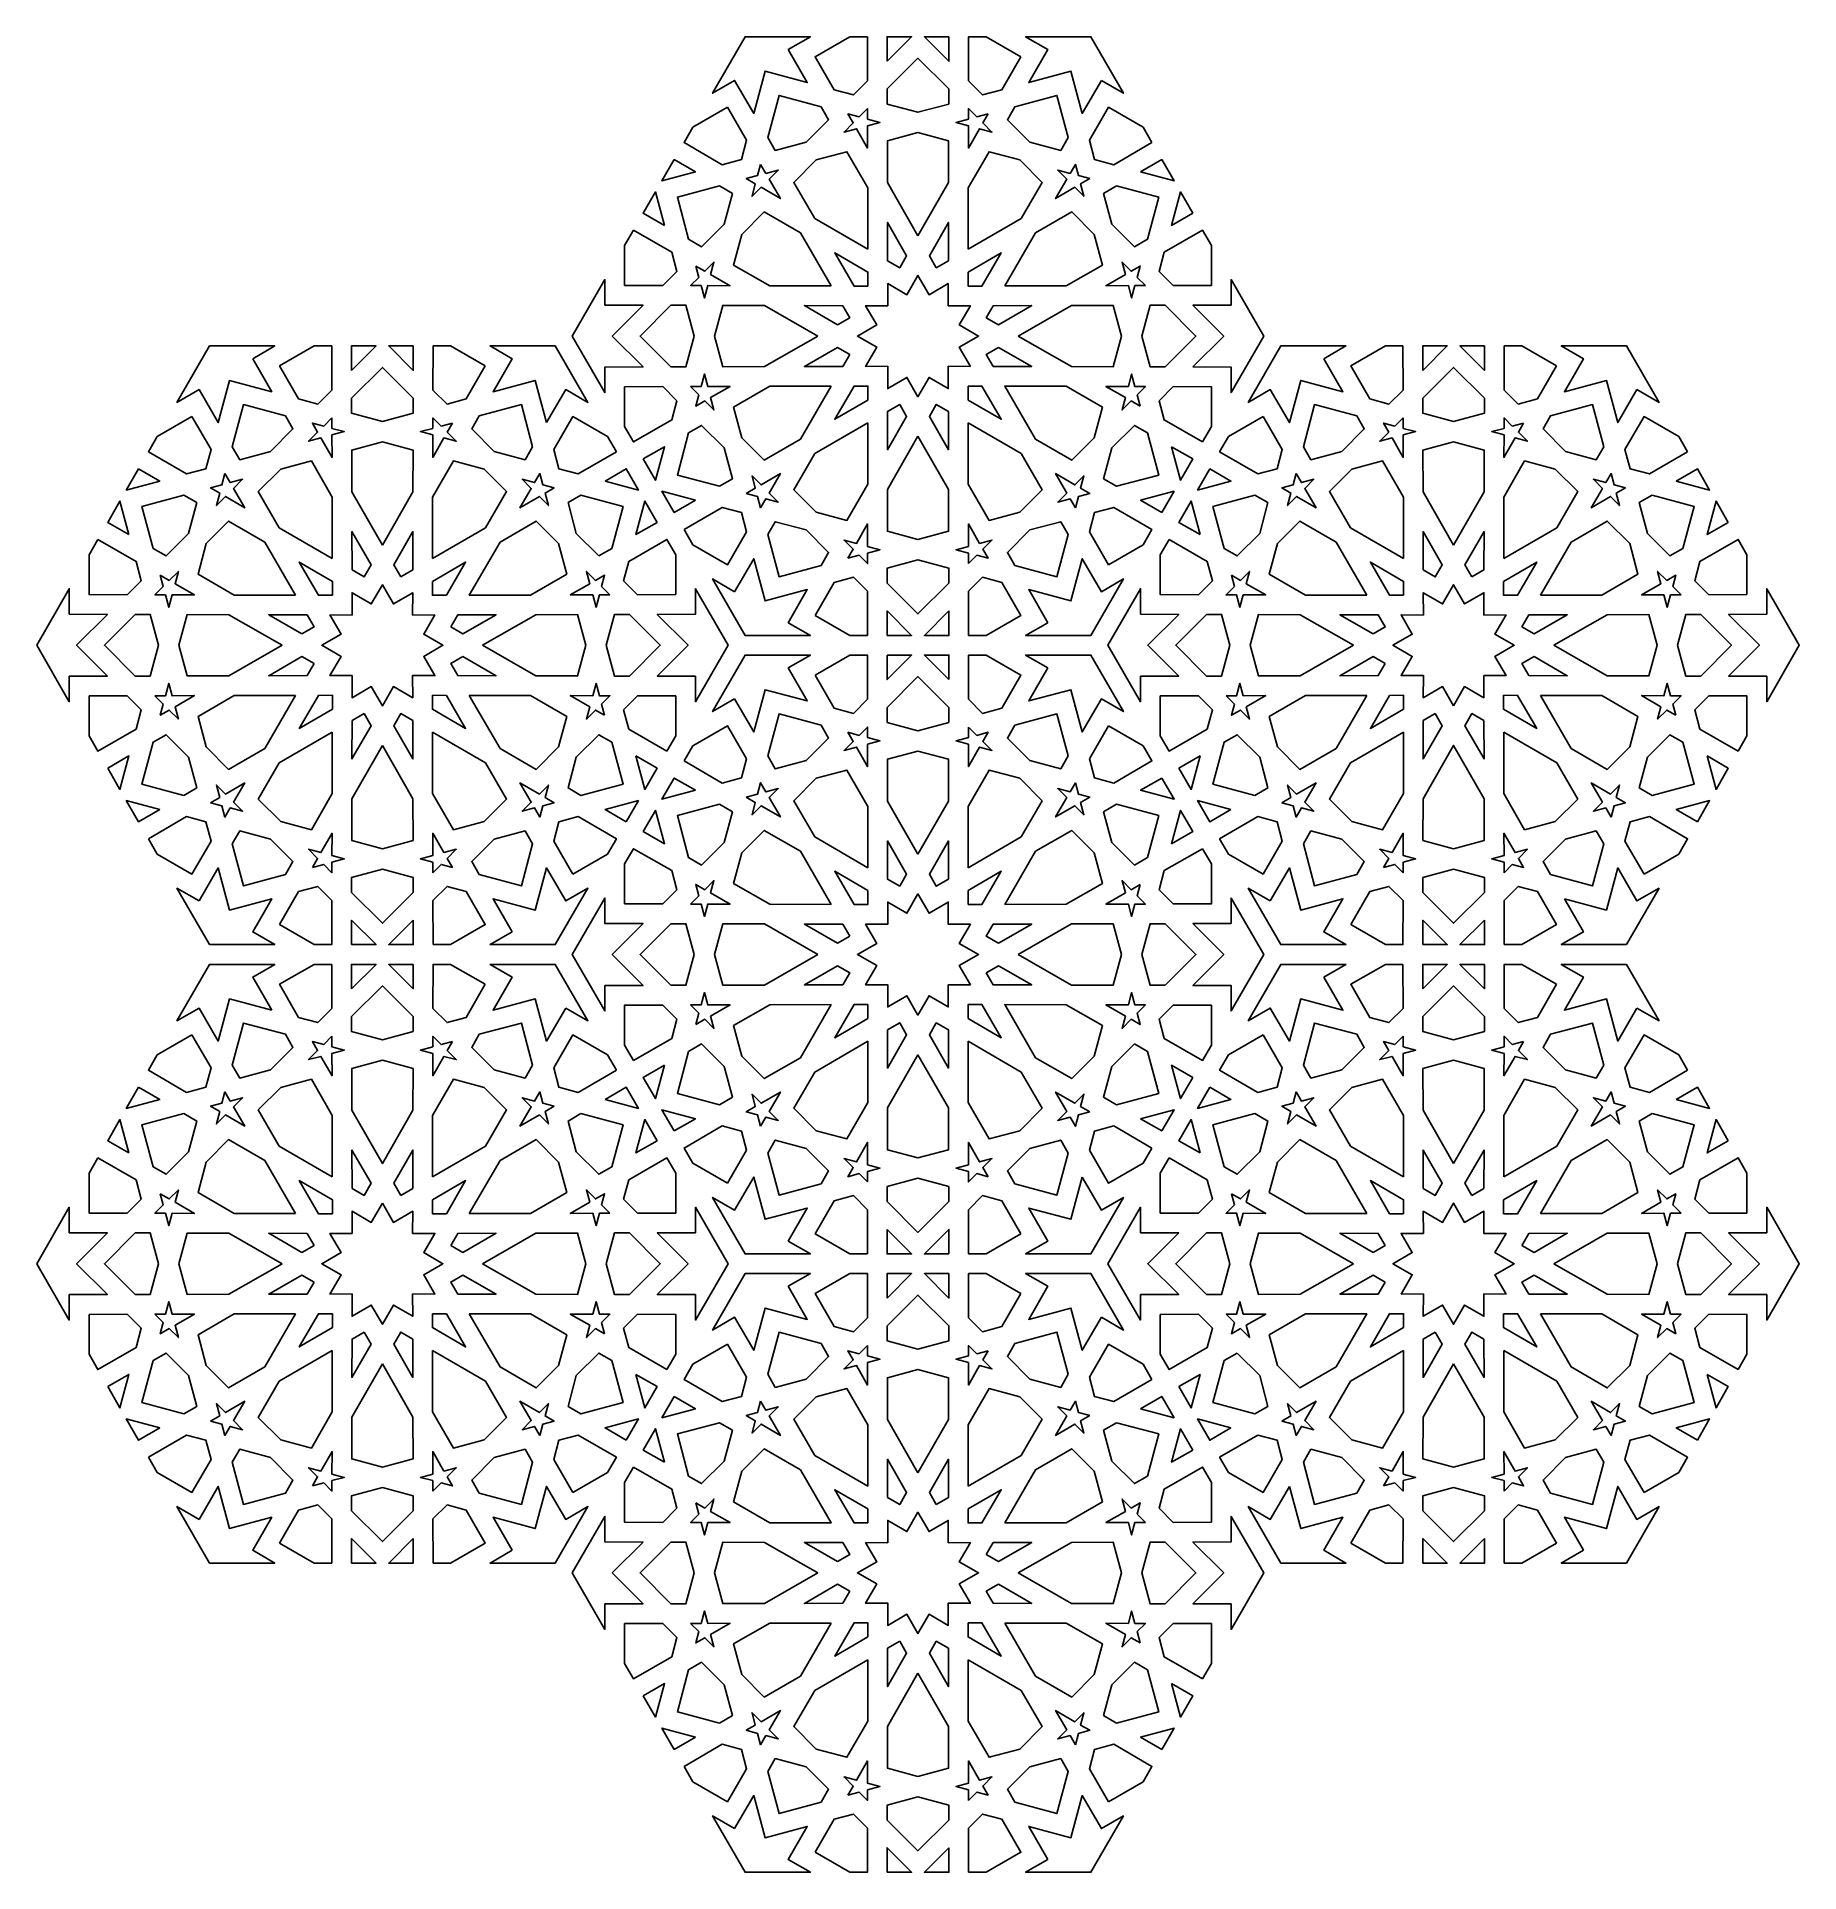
# Model space of a CAD drawing. Extents: x 0 to 809, y 62 to 905.
import ezdxf

# ---------------------------------------------------------------- set-up
doc = ezdxf.new("R2010")
doc.units = 0
doc.layers.add('LAYER_05', color=1, linetype='CONTINUOUS')

msp = doc.modelspace()

# ---------------------------------------------------------------- linework, layer by layer
at = {"layer": 'LAYER_05'}
for points in [[(344.66, 898.86), (353.38, 883.66), (334.03, 888.85), (328.85, 869.5), (320.05, 884.65), (309.92, 878.8), (324.87, 904.71), (354.79, 904.71)], [(380.96, 904.71), (372.88, 904.71), (356.99, 895.54), (365.7, 880.36), (374.54, 877.99), (381.01, 884.46)], [(390.03, 893.48), (390, 904.71), (401.26, 904.71)], [(418.38, 904.71), (418.36, 893.48), (407.13, 904.71)], [(451.39, 895.54), (435.51, 904.71), (427.43, 904.71), (427.38, 884.46), (433.85, 877.99), (442.68, 880.36)], [(488.34, 884.65), (479.54, 869.5), (474.35, 888.85), (455, 883.66), (463.73, 898.86), (453.6, 904.71), (483.51, 904.71), (498.47, 878.8)], [(390.06, 880.72), (390.08, 873.83), (404.19, 870.05), (418.31, 873.83), (418.32, 880.72), (404.19, 894.86)], [(359.73, 872.6), (340.43, 877.77), (335.25, 858.47), (338.72, 852.5), (352.83, 856.29), (363.16, 866.62)], [(473.13, 858.47), (467.96, 877.77), (448.65, 872.6), (445.22, 866.62), (455.55, 856.29), (469.67, 852.5)], [(316.76, 872.31), (300.87, 863.14), (296.83, 856.14), (314.34, 845.97), (323.18, 848.34), (325.55, 857.17)], [(381.04, 871.7), (377.24, 867.91), (372.06, 869.29), (374.45, 865.12), (370.3, 860.97), (375.97, 862.48), (381.08, 853.57), (381.06, 863.85), (386.72, 865.37), (381.05, 866.88)], [(436.33, 869.29), (431.14, 867.91), (427.35, 871.7), (427.33, 866.88), (421.67, 865.37), (427.33, 863.85), (427.3, 853.57), (432.42, 862.48), (438.08, 860.97), (433.93, 865.12)], [(511.55, 856.14), (507.51, 863.14), (491.63, 872.31), (482.84, 857.17), (485.21, 848.34), (494.04, 845.97)], [(404.19, 813.31), (390.17, 837.74), (390.12, 856.91), (404.19, 860.68), (418.26, 856.91), (418.22, 837.74)], [(381.2, 807.15), (356.84, 821.29), (347.21, 837.88), (357.51, 848.18), (371.58, 851.95), (381.13, 835.32)], [(427.18, 807.15), (427.25, 835.32), (436.8, 851.95), (450.87, 848.18), (461.17, 837.88), (451.54, 821.29)], [(292.31, 848.31), (302.02, 842.67), (286.68, 838.56)], [(331.95, 846.14), (330.56, 840.96), (325.38, 839.57), (329.54, 837.15), (328.02, 831.48), (332.17, 835.62), (341.06, 830.46), (335.9, 839.35), (340.04, 843.49), (334.37, 841.98)], [(483.01, 839.57), (477.82, 840.96), (476.43, 846.14), (474.01, 841.98), (468.34, 843.49), (472.49, 839.35), (467.32, 830.46), (476.22, 835.62), (480.36, 831.48), (478.84, 837.15)], [(506.37, 842.67), (516.07, 848.31), (521.7, 838.56)], [(298.92, 811.79), (304.9, 808.35), (315.23, 818.69), (319.01, 832.8), (313.05, 836.26), (293.75, 831.09)], [(495.33, 836.26), (489.37, 832.8), (493.15, 818.69), (503.48, 808.35), (509.46, 811.79), (514.64, 831.09)], [(287.86, 818.14), (278.12, 823.73), (283.75, 833.48)], [(530.27, 823.73), (520.53, 818.14), (524.64, 833.48)], [(364.37, 790.32), (336.2, 790.39), (319.57, 799.93), (323.34, 814.01), (333.64, 824.31), (350.22, 814.68)], [(390.26, 801.89), (390.22, 819.49), (398.98, 804.22), (395.79, 798.67)], [(412.59, 798.67), (418.12, 801.89), (418.17, 819.49), (409.41, 804.22)], [(444.01, 790.32), (458.16, 814.68), (474.74, 824.31), (485.04, 814.01), (488.81, 799.93), (472.18, 790.39)], [(273.59, 815.89), (269.56, 808.9), (269.56, 790.56), (287.06, 790.51), (293.52, 796.98), (291.16, 805.81)], [(538.83, 790.56), (538.83, 808.9), (534.79, 815.89), (517.23, 805.81), (514.86, 796.98), (521.33, 790.51)], [(302.22, 799.46), (303.61, 794.28), (299.82, 790.48), (304.63, 790.47), (306.15, 784.8), (307.67, 790.46), (317.95, 790.43), (309.03, 795.55), (310.55, 801.21), (306.4, 797.06)], [(381.24, 790.27), (381.23, 796.67), (366.01, 805.51), (374.85, 790.29)], [(427.16, 796.67), (442.38, 805.51), (433.54, 790.29), (427.14, 790.27)], [(508.57, 790.48), (504.77, 794.28), (506.16, 799.46), (501.98, 797.06), (497.83, 801.21), (499.35, 795.55), (490.43, 790.43), (500.72, 790.46), (502.23, 784.8), (503.75, 790.47)], [(260.51, 781.53), (278.04, 781.49), (263.87, 767.33), (278.04, 753.16), (260.51, 753.12), (260.51, 741.42), (245.55, 767.33), (260.51, 793.23)], [(428.28, 753.42), (418.07, 753.45), (418.1, 743.24), (409.27, 748.37), (404.19, 739.51), (399.11, 748.37), (390.29, 743.24), (390.31, 753.45), (380.11, 753.42), (385.23, 762.25), (376.38, 767.33), (385.23, 772.41), (380.11, 781.23), (390.31, 781.21), (390.29, 791.41), (399.11, 786.29), (404.19, 795.14), (409.27, 786.29), (418.1, 791.41), (418.07, 781.21), (428.28, 781.23), (423.15, 772.41), (432, 767.33), (423.15, 762.25)], [(530.35, 753.16), (547.87, 753.12), (547.87, 741.42), (562.83, 767.33), (547.87, 793.23), (547.87, 781.53), (530.35, 781.49), (544.51, 767.33)], [(290.79, 781.46), (276.66, 767.33), (290.79, 753.19), (297.69, 753.21), (301.47, 767.33), (297.69, 781.44)], [(358.21, 767.33), (333.78, 753.3), (314.6, 753.25), (310.83, 767.33), (314.6, 781.4), (333.78, 781.35)], [(367.3, 772.54), (352.03, 781.3), (369.63, 781.26), (372.84, 775.73)], [(435.54, 775.73), (441.09, 772.54), (456.36, 781.3), (438.75, 781.26)], [(450.17, 767.33), (474.61, 781.35), (493.78, 781.4), (497.55, 767.33), (493.78, 753.25), (474.61, 753.3)], [(517.59, 753.19), (531.72, 767.33), (517.59, 781.46), (510.7, 781.44), (506.91, 767.33), (510.7, 753.21)], [(98.87, 756.95), (107.59, 741.76), (88.24, 746.94), (83.06, 727.59), (74.26, 742.75), (64.13, 736.9), (79.08, 762.8), (109, 762.8)], [(135.16, 762.8), (127.09, 762.8), (111.2, 753.63), (119.91, 738.45), (128.75, 736.09), (135.22, 742.55)], [(144.24, 751.58), (144.21, 762.8), (155.47, 762.8)], [(172.59, 762.8), (172.57, 751.58), (161.34, 762.8)], [(205.6, 753.63), (189.72, 762.8), (181.64, 762.8), (181.59, 742.55), (188.06, 736.09), (196.89, 738.45)], [(233.75, 727.59), (242.55, 742.75), (252.68, 736.9), (237.72, 762.8), (207.81, 762.8), (217.94, 756.95), (209.21, 741.76), (228.56, 746.94)], [(372.84, 758.93), (367.3, 762.11), (352.03, 753.35), (369.63, 753.39)], [(441.09, 762.11), (456.36, 753.35), (438.75, 753.39), (435.54, 758.93)], [(590.45, 756.95), (599.17, 741.76), (579.82, 746.94), (574.64, 727.59), (565.84, 742.75), (555.71, 736.9), (570.66, 762.8), (600.58, 762.8)], [(626.75, 762.8), (618.67, 762.8), (602.78, 753.63), (611.5, 738.45), (620.33, 736.09), (626.8, 742.55)], [(635.82, 751.58), (635.79, 762.8), (647.05, 762.8)], [(664.18, 762.8), (664.15, 751.58), (652.92, 762.8)], [(697.18, 753.63), (681.3, 762.8), (673.22, 762.8), (673.17, 742.55), (679.64, 736.09), (688.47, 738.45)], [(734.13, 742.75), (725.33, 727.59), (720.14, 746.94), (700.8, 741.76), (709.52, 756.95), (699.39, 762.8), (729.3, 762.8), (744.26, 736.9)], [(144.27, 738.82), (144.29, 731.92), (158.4, 728.14), (172.52, 731.92), (172.53, 738.82), (158.4, 752.95)], [(299.82, 744.17), (303.61, 740.38), (302.22, 735.19), (306.4, 737.59), (310.55, 733.44), (309.03, 739.1), (317.95, 744.22), (307.67, 744.19), (306.15, 749.85), (304.63, 744.18)], [(506.16, 735.19), (504.77, 740.38), (508.57, 744.17), (503.75, 744.18), (502.23, 749.85), (500.72, 744.19), (490.43, 744.22), (499.35, 739.1), (497.83, 733.44), (501.98, 737.59)], [(635.85, 738.82), (635.87, 731.92), (649.98, 728.14), (664.1, 731.92), (664.11, 738.82), (649.98, 752.95)], [(269.56, 744.1), (269.56, 725.75), (273.59, 718.76), (291.16, 728.84), (293.52, 737.67), (287.06, 744.14)], [(364.37, 744.34), (350.22, 719.98), (333.64, 710.35), (323.34, 720.65), (319.57, 734.72), (336.2, 744.26)], [(381.23, 737.98), (366.01, 729.14), (374.85, 744.36), (381.24, 744.38)], [(427.14, 744.38), (427.16, 737.98), (442.38, 729.14), (433.54, 744.36)], [(485.04, 720.65), (474.74, 710.35), (458.16, 719.98), (444.01, 744.34), (472.18, 744.26), (488.81, 734.72)], [(534.79, 718.76), (538.83, 725.75), (538.83, 744.1), (521.33, 744.14), (514.86, 737.67), (517.23, 728.84)], [(113.94, 730.69), (94.64, 735.86), (89.46, 716.56), (92.93, 710.6), (107.04, 714.38), (117.37, 724.71)], [(227.34, 716.56), (222.17, 735.86), (202.86, 730.69), (199.43, 724.71), (209.76, 714.38), (223.88, 710.6)], [(395.79, 735.98), (390.26, 732.77), (390.22, 715.16), (398.98, 730.43)], [(418.12, 732.77), (418.17, 715.16), (409.41, 730.43), (412.59, 735.98)], [(605.52, 730.69), (586.22, 735.86), (581.05, 716.56), (584.51, 710.6), (598.62, 714.38), (608.95, 724.71)], [(718.92, 716.56), (713.75, 735.86), (694.44, 730.69), (691.01, 724.71), (701.34, 714.38), (715.46, 710.6)], [(70.97, 730.4), (55.08, 721.23), (51.04, 714.24), (68.55, 704.07), (77.39, 706.43), (79.75, 715.27)], [(135.25, 729.79), (131.45, 726), (126.27, 727.39), (128.66, 723.21), (124.51, 719.06), (130.17, 720.58), (135.29, 711.66), (135.27, 721.94), (140.93, 723.46), (135.26, 724.98)], [(190.54, 727.39), (185.35, 726), (181.56, 729.79), (181.54, 724.98), (175.88, 723.46), (181.54, 721.94), (181.51, 711.66), (186.63, 720.58), (192.29, 719.06), (188.14, 723.21)], [(265.76, 714.24), (261.72, 721.23), (245.84, 730.4), (237.05, 715.27), (239.42, 706.43), (248.25, 704.07)], [(313.05, 698.39), (319.01, 701.85), (315.23, 715.96), (304.9, 726.3), (298.92, 722.87), (293.75, 703.56)], [(381.2, 727.5), (381.13, 699.34), (371.58, 682.7), (357.51, 686.48), (347.21, 696.78), (356.84, 713.36)], [(427.18, 727.5), (451.54, 713.36), (461.17, 696.78), (450.87, 686.48), (436.8, 682.7), (427.25, 699.34)], [(489.37, 701.85), (495.33, 698.39), (514.64, 703.56), (509.46, 722.87), (503.48, 726.3), (493.15, 715.96)], [(562.55, 730.4), (546.66, 721.23), (542.62, 714.24), (560.13, 704.07), (568.97, 706.43), (571.34, 715.27)], [(626.83, 729.79), (623.03, 726), (617.85, 727.39), (620.24, 723.21), (616.1, 719.06), (621.76, 720.58), (626.87, 711.66), (626.85, 721.94), (632.51, 723.46), (626.84, 724.98)], [(682.12, 727.39), (676.93, 726), (673.14, 729.79), (673.12, 724.98), (667.46, 723.46), (673.12, 721.94), (673.09, 711.66), (678.21, 720.58), (683.87, 719.06), (679.72, 723.21)], [(757.34, 714.24), (753.3, 721.23), (737.42, 730.4), (728.63, 715.27), (731, 706.43), (739.83, 704.07)], [(158.4, 671.4), (144.38, 695.83), (144.33, 715.01), (158.4, 718.78), (172.47, 715.01), (172.42, 695.83)], [(278.12, 710.92), (287.86, 716.51), (283.75, 701.18)], [(404.19, 721.34), (418.22, 696.91), (418.26, 677.74), (404.19, 673.97), (390.12, 677.74), (390.17, 696.91)], [(520.53, 716.51), (530.27, 710.92), (524.64, 701.18)], [(649.98, 671.4), (635.96, 695.83), (635.91, 715.01), (649.98, 718.78), (664.05, 715.01), (664.01, 695.83)], [(135.41, 665.24), (111.05, 679.39), (101.42, 695.97), (111.72, 706.27), (125.79, 710.04), (135.34, 693.41)], [(181.39, 665.24), (181.46, 693.41), (191.01, 710.04), (205.08, 706.27), (215.38, 695.97), (205.75, 679.39)], [(626.99, 665.24), (602.63, 679.39), (593, 695.97), (603.3, 706.27), (617.38, 710.04), (626.92, 693.41)], [(672.97, 665.24), (673.04, 693.41), (682.59, 710.04), (696.66, 706.27), (706.96, 695.97), (697.33, 679.39)], [(46.52, 706.4), (56.23, 700.76), (40.89, 696.65)], [(86.16, 704.23), (84.77, 699.05), (79.59, 697.66), (83.75, 695.24), (82.23, 689.57), (86.38, 693.72), (95.27, 688.55), (90.11, 697.44), (94.25, 701.59), (88.58, 700.07)], [(237.22, 697.66), (232.03, 699.05), (230.64, 704.23), (228.22, 700.07), (222.55, 701.59), (226.7, 697.44), (221.53, 688.55), (230.43, 693.72), (234.57, 689.57), (233.05, 695.24)], [(260.58, 700.76), (270.28, 706.4), (275.91, 696.65)], [(325.38, 695.09), (330.56, 693.7), (331.95, 688.51), (334.37, 692.68), (340.04, 691.16), (335.9, 695.3), (341.06, 704.19), (332.17, 699.03), (328.02, 703.17), (329.54, 697.51)], [(476.43, 688.51), (477.82, 693.7), (483.01, 695.09), (478.84, 697.51), (480.36, 703.17), (476.22, 699.03), (467.32, 704.19), (472.49, 695.3), (468.34, 691.16), (474.01, 692.68)], [(538.1, 706.4), (547.81, 700.76), (532.47, 696.65)], [(577.74, 704.23), (576.35, 699.05), (571.17, 697.66), (575.33, 695.24), (573.81, 689.57), (577.96, 693.72), (586.85, 688.55), (581.69, 697.44), (585.83, 701.59), (580.16, 700.07)], [(728.8, 697.66), (723.61, 699.05), (722.22, 704.23), (719.8, 700.07), (714.14, 701.59), (718.28, 697.44), (713.12, 688.55), (722.01, 693.72), (726.15, 689.57), (724.63, 695.24)], [(752.16, 700.76), (761.87, 706.4), (767.49, 696.65)], [(42.06, 676.23), (32.33, 681.82), (37.95, 691.57)], [(53.13, 669.88), (59.11, 666.45), (69.44, 676.78), (73.22, 690.89), (67.26, 694.36), (47.96, 689.18)], [(257.69, 666.45), (263.67, 669.88), (268.85, 689.18), (249.54, 694.36), (243.58, 690.89), (247.36, 676.78)], [(284.48, 681.82), (274.74, 676.23), (278.85, 691.57)], [(302.02, 691.98), (292.31, 686.34), (286.68, 696.09)], [(516.07, 686.34), (506.37, 691.98), (521.7, 696.09)], [(533.65, 676.23), (523.91, 681.82), (529.54, 691.57)], [(544.71, 669.88), (550.69, 666.45), (561.02, 676.78), (564.8, 690.89), (558.84, 694.36), (539.54, 689.18)], [(741.12, 694.36), (735.16, 690.89), (738.94, 676.78), (749.28, 666.45), (755.25, 669.88), (760.43, 689.18)], [(776.06, 681.82), (766.32, 676.23), (770.43, 691.57)], [(118.58, 648.41), (90.41, 648.48), (73.78, 658.03), (77.55, 672.1), (87.85, 682.4), (104.43, 672.77)], [(239.25, 672.1), (243.02, 658.03), (226.39, 648.48), (198.22, 648.41), (212.37, 672.77), (228.95, 682.4)], [(296.83, 678.51), (300.87, 671.51), (316.76, 662.34), (325.55, 677.48), (323.18, 686.31), (314.34, 688.68)], [(491.63, 662.34), (507.51, 671.51), (511.55, 678.51), (494.04, 688.68), (485.21, 686.31), (482.84, 677.48)], [(610.16, 648.41), (581.99, 648.48), (565.36, 658.03), (569.13, 672.1), (579.43, 682.4), (596.02, 672.77)], [(689.8, 648.41), (703.95, 672.77), (720.53, 682.4), (730.83, 672.1), (734.6, 658.03), (717.97, 648.48)], [(27.8, 673.99), (23.77, 666.99), (23.77, 648.65), (41.27, 648.6), (47.73, 655.07), (45.37, 663.91)], [(144.47, 659.98), (144.42, 677.58), (153.19, 662.32), (150, 656.77)], [(166.8, 656.77), (172.33, 659.98), (172.38, 677.58), (163.62, 662.32)], [(293.04, 648.65), (293.04, 666.99), (289, 673.99), (271.44, 663.91), (269.07, 655.07), (275.54, 648.6)], [(335.25, 676.19), (340.43, 656.88), (359.73, 662.05), (363.16, 668.03), (352.83, 678.37), (338.72, 682.15)], [(372.06, 665.36), (377.24, 666.75), (381.04, 662.95), (381.05, 667.77), (386.72, 669.29), (381.06, 670.8), (381.08, 681.09), (375.97, 672.17), (370.3, 673.68), (374.45, 669.53)], [(427.35, 662.95), (431.14, 666.75), (436.33, 665.36), (433.93, 669.53), (438.08, 673.68), (432.42, 672.17), (427.3, 681.09), (427.33, 670.8), (421.67, 669.29), (427.33, 667.77)], [(448.65, 662.05), (467.96, 656.88), (473.13, 676.19), (469.67, 682.15), (455.55, 678.37), (445.22, 668.03)], [(519.39, 673.99), (515.35, 666.99), (515.35, 648.65), (532.85, 648.6), (539.32, 655.07), (536.95, 663.91)], [(636.05, 659.98), (636.01, 677.58), (644.77, 662.32), (641.58, 656.77)], [(658.38, 656.77), (663.92, 659.98), (663.96, 677.58), (655.2, 662.32)], [(784.62, 648.65), (784.62, 666.99), (780.58, 673.99), (763.02, 663.91), (760.65, 655.07), (767.12, 648.6)], [(56.43, 657.55), (57.82, 652.37), (54.03, 648.57), (58.84, 648.56), (60.36, 642.89), (61.88, 648.55), (72.16, 648.53), (63.24, 653.65), (64.76, 659.31), (60.61, 655.16)], [(135.45, 648.37), (135.44, 654.76), (120.22, 663.6), (129.06, 648.38)], [(181.37, 654.76), (196.59, 663.6), (187.75, 648.38), (181.35, 648.37)], [(262.78, 648.57), (258.98, 652.37), (260.37, 657.55), (256.19, 655.16), (252.04, 659.31), (253.56, 653.65), (244.64, 648.53), (254.93, 648.55), (256.44, 642.89), (257.96, 648.56)], [(320.05, 650), (328.85, 665.15), (334.03, 645.8), (353.38, 650.99), (344.66, 635.79), (354.79, 629.94), (324.87, 629.94), (309.92, 655.85)], [(418.32, 653.93), (418.31, 660.82), (404.19, 664.6), (390.08, 660.82), (390.06, 653.93), (404.19, 639.8)], [(463.73, 635.79), (455, 650.99), (474.35, 645.8), (479.54, 665.15), (488.34, 650), (498.47, 655.85), (483.51, 629.94), (453.6, 629.94)], [(548.01, 657.55), (549.4, 652.37), (545.61, 648.57), (550.42, 648.56), (551.94, 642.89), (553.46, 648.55), (563.74, 648.53), (554.82, 653.65), (556.34, 659.31), (552.19, 655.16)], [(627.03, 648.37), (627.02, 654.76), (611.8, 663.6), (620.64, 648.38)], [(672.95, 654.76), (688.17, 663.6), (679.33, 648.38), (672.93, 648.37)], [(754.36, 648.57), (750.56, 652.37), (751.95, 657.55), (747.77, 655.16), (743.63, 659.31), (745.14, 653.65), (736.22, 648.53), (746.51, 648.55), (748.02, 642.89), (749.54, 648.56)], [(14.72, 639.63), (32.24, 639.58), (18.08, 625.42), (32.24, 611.25), (14.72, 611.21), (14.72, 599.51), (-0.24, 625.42), (14.72, 651.33)], [(182.49, 639.32), (177.36, 630.5), (186.21, 625.42), (177.36, 620.34), (182.49, 611.51), (172.28, 611.54), (172.31, 601.33), (163.48, 606.46), (158.4, 597.61), (153.32, 606.46), (144.5, 601.33), (144.52, 611.54), (134.32, 611.51), (139.44, 620.34), (130.59, 625.42), (139.44, 630.5), (134.32, 639.32), (144.52, 639.3), (144.5, 649.5), (153.32, 644.38), (158.4, 653.23), (163.48, 644.38), (172.31, 649.5), (172.28, 639.3)], [(302.08, 611.21), (284.56, 611.25), (298.72, 625.42), (284.56, 639.58), (302.08, 639.63), (302.08, 651.33), (317.04, 625.42), (302.08, 599.51)], [(356.99, 639.11), (372.88, 629.94), (380.96, 629.94), (381.01, 650.19), (374.54, 656.66), (365.7, 654.29)], [(427.43, 629.94), (435.51, 629.94), (451.39, 639.11), (442.68, 654.29), (433.85, 656.66), (427.38, 650.19)], [(506.3, 639.63), (523.83, 639.58), (509.66, 625.42), (523.83, 611.25), (506.3, 611.21), (506.3, 599.51), (491.34, 625.42), (506.3, 651.33)], [(649.98, 597.61), (644.9, 606.46), (636.08, 601.33), (636.1, 611.54), (625.9, 611.51), (631.02, 620.34), (622.17, 625.42), (631.02, 630.5), (625.9, 639.32), (636.1, 639.3), (636.08, 649.5), (644.9, 644.38), (649.98, 653.23), (655.06, 644.38), (663.89, 649.5), (663.86, 639.3), (674.07, 639.32), (668.94, 630.5), (677.8, 625.42), (668.94, 620.34), (674.07, 611.51), (663.86, 611.54), (663.89, 601.33), (655.06, 606.46)], [(793.66, 611.21), (776.14, 611.25), (790.3, 625.42), (776.14, 639.58), (793.66, 639.63), (793.66, 651.33), (808.62, 625.42), (793.66, 599.51)], [(390, 629.94), (390.03, 641.17), (401.26, 629.94)], [(418.36, 641.17), (418.38, 629.94), (407.13, 629.94)], [(45, 639.55), (30.87, 625.42), (45, 611.29), (51.9, 611.3), (55.68, 625.42), (51.9, 639.53)], [(112.42, 625.42), (87.99, 611.4), (68.81, 611.35), (65.04, 625.42), (68.81, 639.49), (87.99, 639.44)], [(121.5, 630.63), (106.24, 639.4), (123.84, 639.35), (127.05, 633.82)], [(189.75, 633.82), (195.3, 630.63), (210.56, 639.4), (192.96, 639.35)], [(204.38, 625.42), (228.81, 639.44), (247.99, 639.49), (251.76, 625.42), (247.99, 611.35), (228.81, 611.4)], [(271.8, 611.29), (285.93, 625.42), (271.8, 639.55), (264.91, 639.53), (261.12, 625.42), (264.91, 611.3)], [(536.59, 639.55), (522.45, 625.42), (536.59, 611.29), (543.48, 611.3), (547.26, 625.42), (543.48, 639.53)], [(604, 625.42), (579.57, 611.4), (560.4, 611.35), (556.62, 625.42), (560.4, 639.49), (579.57, 639.44)], [(613.09, 630.63), (597.82, 639.4), (615.42, 639.35), (618.64, 633.82)], [(681.33, 633.82), (686.88, 630.63), (702.15, 639.4), (684.54, 639.35)], [(695.96, 625.42), (720.4, 639.44), (739.57, 639.49), (743.34, 625.42), (739.57, 611.35), (720.4, 611.4)], [(763.38, 611.29), (777.51, 625.42), (763.38, 639.55), (756.49, 639.53), (752.71, 625.42), (756.49, 611.3)], [(127.05, 617.02), (121.5, 620.2), (106.24, 611.44), (123.84, 611.49)], [(195.3, 620.2), (210.56, 611.44), (192.96, 611.49), (189.75, 617.02)], [(320.05, 600.84), (328.85, 585.68), (334.03, 605.03), (353.38, 599.85), (344.66, 615.05), (354.79, 620.9), (324.87, 620.9), (309.92, 594.99)], [(356.99, 611.72), (372.88, 620.9), (380.96, 620.9), (381.01, 600.65), (374.54, 594.18), (365.7, 596.55)], [(390, 620.9), (390.03, 609.67), (401.26, 620.9)], [(418.36, 609.67), (418.38, 620.9), (407.13, 620.9)], [(427.43, 620.9), (435.51, 620.9), (451.39, 611.72), (442.68, 596.55), (433.85, 594.18), (427.38, 600.65)], [(463.73, 615.05), (455, 599.85), (474.35, 605.03), (479.54, 585.68), (488.34, 600.84), (498.47, 594.99), (483.51, 620.9), (453.6, 620.9)], [(618.64, 617.02), (613.09, 620.2), (597.82, 611.44), (615.42, 611.49)], [(686.88, 620.2), (702.15, 611.44), (684.54, 611.49), (681.33, 617.02)], [(54.03, 602.26), (57.82, 598.47), (56.43, 593.28), (60.61, 595.68), (64.76, 591.53), (63.24, 597.19), (72.16, 602.31), (61.88, 602.28), (60.36, 607.95), (58.84, 602.28)], [(260.37, 593.28), (258.98, 598.47), (262.78, 602.26), (257.96, 602.28), (256.44, 607.95), (254.93, 602.28), (244.64, 602.31), (253.56, 597.19), (252.04, 591.53), (256.19, 595.68)], [(418.32, 596.91), (418.31, 590.02), (404.19, 586.23), (390.08, 590.02), (390.06, 596.91), (404.19, 611.04)], [(545.61, 602.26), (549.4, 598.47), (548.01, 593.28), (552.19, 595.68), (556.34, 591.53), (554.82, 597.19), (563.74, 602.31), (553.46, 602.28), (551.94, 607.95), (550.42, 602.28)], [(751.95, 593.28), (750.56, 598.47), (754.36, 602.26), (749.54, 602.28), (748.02, 607.95), (746.51, 602.28), (736.22, 602.31), (745.14, 597.19), (743.63, 591.53), (747.77, 595.68)], [(23.77, 602.19), (23.77, 583.85), (27.8, 576.85), (45.37, 586.93), (47.73, 595.77), (41.27, 602.23)], [(118.58, 602.43), (104.43, 578.07), (87.85, 568.44), (77.55, 578.74), (73.78, 592.81), (90.41, 602.36)], [(135.44, 596.07), (120.22, 587.23), (129.06, 602.45), (135.45, 602.47)], [(181.35, 602.47), (181.37, 596.07), (196.59, 587.23), (187.75, 602.45)], [(198.22, 602.43), (226.39, 602.36), (243.02, 592.81), (239.25, 578.74), (228.95, 568.44), (212.37, 578.07)], [(289, 576.85), (293.04, 583.85), (293.04, 602.19), (275.54, 602.23), (269.07, 595.77), (271.44, 586.93)], [(515.35, 602.19), (515.35, 583.85), (519.39, 576.85), (536.95, 586.93), (539.32, 595.77), (532.85, 602.23)], [(610.16, 602.43), (596.02, 578.07), (579.43, 568.44), (569.13, 578.74), (565.36, 592.81), (581.99, 602.36)], [(627.02, 596.07), (611.8, 587.23), (620.64, 602.45), (627.03, 602.47)], [(672.93, 602.47), (672.95, 596.07), (688.17, 587.23), (679.33, 602.45)], [(689.8, 602.43), (717.97, 602.36), (734.6, 592.81), (730.83, 578.74), (720.53, 568.44), (703.95, 578.07)], [(780.58, 576.85), (784.62, 583.85), (784.62, 602.19), (767.12, 602.23), (760.65, 595.77), (763.02, 586.93)], [(150, 594.07), (144.47, 590.86), (144.42, 573.26), (153.19, 588.52)], [(172.33, 590.86), (172.38, 573.26), (163.62, 588.52), (166.8, 594.07)], [(335.25, 574.65), (340.43, 593.96), (359.73, 588.78), (363.16, 582.8), (352.83, 572.47), (338.72, 568.69)], [(448.65, 588.78), (467.96, 593.96), (473.13, 574.65), (469.67, 568.69), (455.55, 572.47), (445.22, 582.8)], [(641.58, 594.07), (636.05, 590.86), (636.01, 573.26), (644.77, 588.52)], [(663.92, 590.86), (663.96, 573.26), (655.2, 588.52), (658.38, 594.07)], [(67.26, 556.48), (73.22, 559.94), (69.44, 574.06), (59.11, 584.39), (53.13, 580.96), (47.96, 561.65)], [(135.41, 585.6), (135.34, 557.43), (125.79, 540.8), (111.72, 544.57), (101.42, 554.87), (111.05, 571.45)], [(181.39, 585.6), (205.75, 571.45), (215.38, 554.87), (205.08, 544.57), (191.01, 540.8), (181.46, 557.43)], [(263.67, 580.96), (257.69, 584.39), (247.36, 574.06), (243.58, 559.94), (249.54, 556.48), (268.85, 561.65)], [(296.83, 572.33), (300.87, 579.32), (316.76, 588.49), (325.55, 573.36), (323.18, 564.53), (314.34, 562.16)], [(372.06, 585.48), (377.24, 584.09), (381.04, 587.89), (381.05, 583.07), (386.72, 581.55), (381.06, 580.03), (381.08, 569.75), (375.97, 578.67), (370.3, 577.15), (374.45, 581.3)], [(427.35, 587.89), (431.14, 584.09), (436.33, 585.48), (433.93, 581.3), (438.08, 577.15), (432.42, 578.67), (427.3, 569.75), (427.33, 580.03), (421.67, 581.55), (427.33, 583.07)], [(491.63, 588.49), (507.51, 579.32), (511.55, 572.33), (494.04, 562.16), (485.21, 564.53), (482.84, 573.36)], [(558.84, 556.48), (564.8, 559.94), (561.02, 574.06), (550.69, 584.39), (544.71, 580.96), (539.54, 561.65)], [(626.99, 585.6), (626.92, 557.43), (617.38, 540.8), (603.3, 544.57), (593, 554.87), (602.63, 571.45)], [(672.97, 585.6), (697.33, 571.45), (706.96, 554.87), (696.66, 544.57), (682.59, 540.8), (673.04, 557.43)], [(755.25, 580.96), (749.28, 584.39), (738.94, 574.06), (735.16, 559.94), (741.12, 556.48), (760.43, 561.65)], [(32.33, 569.02), (42.06, 574.61), (37.95, 559.27)], [(158.4, 579.44), (172.42, 555.01), (172.47, 535.83), (158.4, 532.06), (144.33, 535.83), (144.38, 555.01)], [(274.74, 574.61), (284.48, 569.02), (278.85, 559.27)], [(404.19, 529.49), (418.22, 553.92), (418.26, 573.1), (404.19, 576.87), (390.12, 573.1), (390.17, 553.92)], [(523.91, 569.02), (533.65, 574.61), (529.54, 559.27)], [(649.98, 532.06), (635.91, 535.83), (635.96, 555.01), (649.98, 579.44), (664.01, 555.01), (664.05, 535.83)], [(766.32, 574.61), (776.06, 569.02), (770.43, 559.27)], [(302.02, 558.86), (292.31, 564.49), (286.68, 554.75)], [(381.2, 523.33), (381.13, 551.5), (371.58, 568.13), (357.51, 564.36), (347.21, 554.06), (356.84, 537.48)], [(427.18, 523.33), (451.54, 537.48), (461.17, 554.06), (450.87, 564.36), (436.8, 568.13), (427.25, 551.5)], [(516.07, 564.49), (506.37, 558.86), (521.7, 554.75)], [(79.59, 553.18), (84.77, 551.79), (86.16, 546.6), (88.58, 550.77), (94.25, 549.25), (90.11, 553.39), (95.27, 562.29), (86.38, 557.12), (82.23, 561.27), (83.75, 555.6)], [(230.64, 546.6), (232.03, 551.79), (237.22, 553.18), (233.05, 555.6), (234.57, 561.27), (230.43, 557.12), (221.53, 562.29), (226.7, 553.39), (222.55, 549.25), (228.22, 550.77)], [(325.38, 555.75), (330.56, 557.14), (331.95, 562.33), (334.37, 558.16), (340.04, 559.68), (335.9, 555.54), (341.06, 546.64), (332.17, 551.81), (328.02, 547.66), (329.54, 553.33)], [(476.43, 562.33), (477.82, 557.14), (483.01, 555.75), (478.84, 553.33), (480.36, 547.66), (476.22, 551.81), (467.32, 546.64), (472.49, 555.54), (468.34, 559.68), (474.01, 558.16)], [(571.17, 553.18), (576.35, 551.79), (577.74, 546.6), (580.16, 550.77), (585.83, 549.25), (581.69, 553.39), (586.85, 562.29), (577.96, 557.12), (573.81, 561.27), (575.33, 555.6)], [(722.22, 546.6), (723.61, 551.79), (728.8, 553.18), (724.63, 555.6), (726.15, 561.27), (722.01, 557.12), (713.12, 562.29), (718.28, 553.39), (714.14, 549.25), (719.8, 550.77)], [(56.23, 550.07), (46.52, 544.44), (40.89, 554.18)], [(270.28, 544.44), (260.58, 550.07), (275.91, 554.18)], [(278.12, 539.91), (287.86, 534.32), (283.75, 549.66)], [(313.05, 552.45), (319.01, 548.99), (315.23, 534.87), (304.9, 524.54), (298.92, 527.97), (293.75, 547.28)], [(509.46, 527.97), (503.48, 524.54), (493.15, 534.87), (489.37, 548.99), (495.33, 552.45), (514.64, 547.28)], [(520.53, 534.32), (530.27, 539.91), (524.64, 549.66)], [(547.81, 550.07), (538.1, 544.44), (532.47, 554.18)], [(761.87, 544.44), (752.16, 550.07), (767.49, 554.18)], [(51.04, 536.6), (55.08, 529.61), (70.97, 520.44), (79.75, 535.57), (77.39, 544.4), (68.55, 546.77)], [(89.46, 534.28), (94.64, 514.97), (113.94, 520.15), (117.37, 526.13), (107.04, 536.46), (92.93, 540.24)], [(126.27, 523.45), (131.45, 524.84), (135.25, 521.04), (135.26, 525.86), (140.93, 527.38), (135.27, 528.9), (135.29, 539.18), (130.17, 530.26), (124.51, 531.78), (128.66, 527.63)], [(181.56, 521.04), (185.35, 524.84), (190.54, 523.45), (188.14, 527.63), (192.29, 531.78), (186.63, 530.26), (181.51, 539.18), (181.54, 528.9), (175.88, 527.38), (181.54, 525.86)], [(202.86, 520.15), (222.17, 514.97), (227.34, 534.28), (223.88, 540.24), (209.76, 536.46), (199.43, 526.13)], [(245.84, 520.44), (261.72, 529.61), (265.76, 536.6), (248.25, 546.77), (239.42, 544.4), (237.05, 535.57)], [(364.37, 506.5), (350.22, 530.86), (333.64, 540.49), (323.34, 530.19), (319.57, 516.12), (336.2, 506.57)], [(444.01, 506.5), (472.18, 506.57), (488.81, 516.12), (485.04, 530.19), (474.74, 540.49), (458.16, 530.86)], [(542.62, 536.6), (546.66, 529.61), (562.55, 520.44), (571.34, 535.57), (568.97, 544.4), (560.13, 546.77)], [(581.05, 534.28), (586.22, 514.97), (605.52, 520.15), (608.95, 526.13), (598.62, 536.46), (584.51, 540.24)], [(617.85, 523.45), (623.03, 524.84), (626.83, 521.04), (626.84, 525.86), (632.51, 527.38), (626.85, 528.9), (626.87, 539.18), (621.76, 530.26), (616.1, 531.78), (620.24, 527.63)], [(673.14, 521.04), (676.93, 524.84), (682.12, 523.45), (679.72, 527.63), (683.87, 531.78), (678.21, 530.26), (673.09, 539.18), (673.12, 528.9), (667.46, 527.38), (673.12, 525.86)], [(694.44, 520.15), (713.75, 514.97), (718.92, 534.28), (715.46, 540.24), (701.34, 536.46), (691.01, 526.13)], [(737.42, 520.44), (753.3, 529.61), (757.34, 536.6), (739.83, 546.77), (731, 544.4), (728.63, 535.57)], [(269.56, 506.74), (269.56, 525.08), (273.59, 532.08), (291.16, 522), (293.52, 513.16), (287.06, 506.7)], [(395.79, 514.86), (390.26, 518.07), (390.22, 535.67), (398.98, 520.41)], [(418.12, 518.07), (418.17, 535.67), (409.41, 520.41), (412.59, 514.86)], [(534.79, 532.08), (538.83, 525.08), (538.83, 506.74), (521.33, 506.7), (514.86, 513.16), (517.23, 522)], [(74.26, 508.09), (83.06, 523.25), (88.24, 503.9), (107.59, 509.08), (98.87, 493.88), (109, 488.03), (79.08, 488.03), (64.13, 513.94)], [(172.53, 512.02), (172.52, 518.91), (158.4, 522.7), (144.29, 518.91), (144.27, 512.02), (158.4, 497.89)], [(217.94, 493.88), (209.21, 509.08), (228.56, 503.9), (233.75, 523.25), (242.55, 508.09), (252.68, 513.94), (237.72, 488.03), (207.81, 488.03)], [(565.84, 508.09), (574.64, 523.25), (579.82, 503.9), (599.17, 509.08), (590.45, 493.88), (600.58, 488.03), (570.66, 488.03), (555.71, 513.94)], [(635.87, 518.91), (635.85, 512.02), (649.98, 497.89), (664.11, 512.02), (664.1, 518.91), (649.98, 522.7)], [(700.8, 509.08), (709.52, 493.88), (699.39, 488.03), (729.3, 488.03), (744.26, 513.94), (734.13, 508.09), (725.33, 523.25), (720.14, 503.9)], [(111.2, 497.21), (127.09, 488.03), (135.16, 488.03), (135.22, 508.28), (128.75, 514.75), (119.91, 512.38)], [(181.64, 488.03), (189.72, 488.03), (205.6, 497.21), (196.89, 512.38), (188.06, 514.75), (181.59, 508.28)], [(299.82, 506.67), (303.61, 510.46), (302.22, 515.65), (306.4, 513.25), (310.55, 517.4), (309.03, 511.74), (317.95, 506.62), (307.67, 506.65), (306.15, 500.98), (304.63, 506.65)], [(381.23, 512.86), (366.01, 521.7), (374.85, 506.48), (381.24, 506.46)], [(427.14, 506.46), (427.16, 512.86), (442.38, 521.7), (433.54, 506.48)], [(506.16, 515.65), (504.77, 510.46), (508.57, 506.67), (503.75, 506.65), (502.23, 500.98), (500.72, 506.65), (490.43, 506.62), (499.35, 511.74), (497.83, 517.4), (501.98, 513.25)], [(602.78, 497.21), (618.67, 488.03), (626.75, 488.03), (626.8, 508.28), (620.33, 514.75), (611.5, 512.38)], [(673.22, 488.03), (681.3, 488.03), (697.18, 497.21), (688.47, 512.38), (679.64, 514.75), (673.17, 508.28)], [(260.51, 469.3), (278.04, 469.35), (263.87, 483.51), (278.04, 497.68), (260.51, 497.72), (260.51, 509.42), (245.55, 483.51), (260.51, 457.6)], [(428.28, 469.61), (423.15, 478.43), (432, 483.51), (423.15, 488.59), (428.28, 497.42), (418.07, 497.39), (418.1, 507.6), (409.27, 502.47), (404.19, 511.32), (399.11, 502.47), (390.29, 507.6), (390.31, 497.39), (380.11, 497.42), (385.23, 488.59), (376.38, 483.51), (385.23, 478.43), (380.11, 469.61), (390.31, 469.63), (390.29, 459.43), (399.11, 464.55), (404.19, 455.7), (409.27, 464.55), (418.1, 459.43), (418.07, 469.63)], [(547.87, 497.72), (530.35, 497.68), (544.51, 483.51), (530.35, 469.35), (547.87, 469.3), (547.87, 457.6), (562.83, 483.51), (547.87, 509.42)], [(144.21, 488.03), (144.24, 499.26), (155.47, 488.03)], [(172.57, 499.26), (172.59, 488.03), (161.34, 488.03)], [(290.79, 469.38), (276.66, 483.51), (290.79, 497.64), (297.69, 497.63), (301.47, 483.51), (297.69, 469.4)], [(358.21, 483.51), (333.78, 497.53), (314.6, 497.58), (310.83, 483.51), (314.6, 469.44), (333.78, 469.49)], [(372.84, 491.91), (367.3, 488.73), (352.03, 497.49), (369.63, 497.44)], [(441.09, 488.73), (456.36, 497.49), (438.75, 497.44), (435.54, 491.91)], [(450.17, 483.51), (474.61, 469.49), (493.78, 469.44), (497.55, 483.51), (493.78, 497.58), (474.61, 497.53)], [(517.59, 497.64), (531.72, 483.51), (517.59, 469.38), (510.7, 469.4), (506.91, 483.51), (510.7, 497.63)], [(635.79, 488.03), (635.82, 499.26), (647.05, 488.03)], [(664.15, 499.26), (664.18, 488.03), (652.92, 488.03)], [(107.59, 457.94), (98.87, 473.14), (109, 478.99), (79.08, 478.99), (64.13, 453.08), (74.26, 458.93), (83.06, 443.78), (88.24, 463.13)], [(135.16, 478.99), (127.09, 478.99), (111.2, 469.82), (119.91, 454.64), (128.75, 452.27), (135.22, 458.74)], [(144.24, 467.76), (144.21, 478.99), (155.47, 478.99)], [(172.59, 478.99), (172.57, 467.76), (161.34, 478.99)], [(205.6, 469.82), (189.72, 478.99), (181.64, 478.99), (181.59, 458.74), (188.06, 452.27), (196.89, 454.64)], [(242.55, 458.93), (233.75, 443.78), (228.56, 463.13), (209.21, 457.94), (217.94, 473.14), (207.81, 478.99), (237.72, 478.99), (252.68, 453.08)], [(367.3, 478.3), (352.03, 469.53), (369.63, 469.58), (372.84, 475.11)], [(435.54, 475.11), (441.09, 478.3), (456.36, 469.53), (438.75, 469.58)], [(590.45, 473.14), (599.17, 457.94), (579.82, 463.13), (574.64, 443.78), (565.84, 458.93), (555.71, 453.08), (570.66, 478.99), (600.58, 478.99)], [(626.75, 478.99), (618.67, 478.99), (602.78, 469.82), (611.5, 454.64), (620.33, 452.27), (626.8, 458.74)], [(635.82, 467.76), (635.79, 478.99), (647.05, 478.99)], [(664.18, 478.99), (664.15, 467.76), (652.92, 478.99)], [(697.18, 469.82), (681.3, 478.99), (673.22, 478.99), (673.17, 458.74), (679.64, 452.27), (688.47, 454.64)], [(734.13, 458.93), (725.33, 443.78), (720.14, 463.13), (700.8, 457.94), (709.52, 473.14), (699.39, 478.99), (729.3, 478.99), (744.26, 453.08)], [(172.52, 448.11), (172.53, 455), (158.4, 469.13), (144.27, 455), (144.29, 448.11), (158.4, 444.33)], [(302.22, 451.38), (303.61, 456.56), (299.82, 460.36), (304.63, 460.37), (306.15, 466.04), (307.67, 460.38), (317.95, 460.4), (309.03, 455.28), (310.55, 449.62), (306.4, 453.77)], [(508.57, 460.36), (504.77, 456.56), (506.16, 451.38), (501.98, 453.77), (497.83, 449.62), (499.35, 455.28), (490.43, 460.4), (500.72, 460.38), (502.23, 466.04), (503.75, 460.37)], [(635.85, 455), (635.87, 448.11), (649.98, 444.33), (664.1, 448.11), (664.11, 455), (649.98, 469.13)], [(273.59, 434.94), (269.56, 441.94), (269.56, 460.28), (287.06, 460.33), (293.52, 453.86), (291.16, 445.02)], [(364.37, 460.52), (336.2, 460.45), (319.57, 450.9), (323.34, 436.83), (333.64, 426.53), (350.22, 436.16)], [(381.24, 460.56), (381.23, 454.16), (366.01, 445.33), (374.85, 460.55)], [(427.16, 454.16), (442.38, 445.33), (433.54, 460.55), (427.14, 460.56)], [(485.04, 436.83), (488.81, 450.9), (472.18, 460.45), (444.01, 460.52), (458.16, 436.16), (474.74, 426.53)], [(538.83, 460.28), (538.83, 441.94), (534.79, 434.94), (517.23, 445.02), (514.86, 453.86), (521.33, 460.33)], [(70.97, 446.59), (55.08, 437.42), (51.04, 430.42), (68.55, 420.25), (77.39, 422.62), (79.75, 431.45)], [(113.94, 446.88), (94.64, 452.05), (89.46, 432.74), (92.93, 426.78), (107.04, 430.56), (117.37, 440.9)], [(227.34, 432.74), (222.17, 452.05), (202.86, 446.88), (199.43, 440.9), (209.76, 430.56), (223.88, 426.78)], [(265.76, 430.42), (261.72, 437.42), (245.84, 446.59), (237.05, 431.45), (239.42, 422.62), (248.25, 420.25)], [(390.26, 448.95), (390.22, 431.35), (398.98, 446.61), (395.79, 452.16)], [(412.59, 452.16), (418.12, 448.95), (418.17, 431.35), (409.41, 446.61)], [(562.55, 446.59), (546.66, 437.42), (542.62, 430.42), (560.13, 420.25), (568.97, 422.62), (571.34, 431.45)], [(605.52, 446.88), (586.22, 452.05), (581.05, 432.74), (584.51, 426.78), (598.62, 430.56), (608.95, 440.9)], [(718.92, 432.74), (713.75, 452.05), (694.44, 446.88), (691.01, 440.9), (701.34, 430.56), (715.46, 426.78)], [(757.34, 430.42), (753.3, 437.42), (737.42, 446.59), (728.63, 431.45), (731, 422.62), (739.83, 420.25)], [(135.25, 445.98), (131.45, 442.18), (126.27, 443.57), (128.66, 439.4), (124.51, 435.25), (130.17, 436.76), (135.29, 427.84), (135.27, 438.13), (140.93, 439.64), (135.26, 441.16)], [(190.54, 443.57), (185.35, 442.18), (181.56, 445.98), (181.54, 441.16), (175.88, 439.64), (181.54, 438.13), (181.51, 427.84), (186.63, 436.76), (192.29, 435.25), (188.14, 439.4)], [(298.92, 439.05), (304.9, 442.48), (315.23, 432.15), (319.01, 418.04), (313.05, 414.57), (293.75, 419.75)], [(381.2, 443.69), (356.84, 429.54), (347.21, 412.96), (357.51, 402.66), (371.58, 398.89), (381.13, 415.52)], [(427.18, 443.69), (427.25, 415.52), (436.8, 398.89), (450.87, 402.66), (461.17, 412.96), (451.54, 429.54)], [(503.48, 442.48), (509.46, 439.05), (514.64, 419.75), (495.33, 414.57), (489.37, 418.04), (493.15, 432.15)], [(626.83, 445.98), (623.03, 442.18), (617.85, 443.57), (620.24, 439.4), (616.1, 435.25), (621.76, 436.76), (626.87, 427.84), (626.85, 438.13), (632.51, 439.64), (626.84, 441.16)], [(682.12, 443.57), (676.93, 442.18), (673.14, 445.98), (673.12, 441.16), (667.46, 439.64), (673.12, 438.13), (673.09, 427.84), (678.21, 436.76), (683.87, 435.25), (679.72, 439.4)], [(158.4, 434.96), (172.47, 431.19), (172.42, 412.02), (158.4, 387.59), (144.38, 412.02), (144.33, 431.19)], [(287.86, 432.7), (278.12, 427.11), (283.75, 417.36)], [(404.19, 437.53), (390.17, 413.1), (390.12, 393.92), (404.19, 390.15), (418.26, 393.92), (418.22, 413.1)], [(530.27, 427.11), (520.53, 432.7), (524.64, 417.36)], [(649.98, 387.59), (635.96, 412.02), (635.91, 431.19), (649.98, 434.96), (664.05, 431.19), (664.01, 412.02)], [(46.52, 422.59), (56.23, 416.95), (40.89, 412.84)], [(135.41, 381.43), (111.05, 395.57), (101.42, 412.15), (111.72, 422.45), (125.79, 426.23), (135.34, 409.59)], [(181.39, 381.43), (181.46, 409.59), (191.01, 426.23), (205.08, 422.45), (215.38, 412.15), (205.75, 395.57)], [(260.58, 416.95), (270.28, 422.59), (275.91, 412.84)], [(538.1, 422.59), (547.81, 416.95), (532.47, 412.84)], [(626.99, 381.43), (602.63, 395.57), (593, 412.15), (603.3, 422.45), (617.38, 426.23), (626.92, 409.59)], [(672.97, 381.43), (673.04, 409.59), (682.59, 426.23), (696.66, 422.45), (706.96, 412.15), (697.33, 395.57)], [(752.16, 416.95), (761.87, 422.59), (767.49, 412.84)], [(86.16, 420.42), (84.77, 415.23), (79.59, 413.84), (83.75, 411.42), (82.23, 405.76), (86.38, 409.9), (95.27, 404.74), (90.11, 413.63), (94.25, 417.77), (88.58, 416.25)], [(237.22, 413.84), (232.03, 415.23), (230.64, 420.42), (228.22, 416.25), (222.55, 417.77), (226.7, 413.63), (221.53, 404.74), (230.43, 409.9), (234.57, 405.76), (233.05, 411.42)], [(331.95, 404.7), (330.56, 409.88), (325.38, 411.27), (329.54, 413.69), (328.02, 419.36), (332.17, 415.21), (341.06, 420.38), (335.9, 411.49), (340.04, 407.34), (334.37, 408.86)], [(483.01, 411.27), (477.82, 409.88), (476.43, 404.7), (474.01, 408.86), (468.34, 407.34), (472.49, 411.49), (467.32, 420.38), (476.22, 415.21), (480.36, 419.36), (478.84, 413.69)], [(577.74, 420.42), (576.35, 415.23), (571.17, 413.84), (575.33, 411.42), (573.81, 405.76), (577.96, 409.9), (586.85, 404.74), (581.69, 413.63), (585.83, 417.77), (580.16, 416.25)], [(728.8, 413.84), (723.61, 415.23), (722.22, 420.42), (719.8, 416.25), (714.14, 417.77), (718.28, 413.63), (713.12, 404.74), (722.01, 409.9), (726.15, 405.76), (724.63, 411.42)], [(42.06, 392.42), (32.33, 398.01), (37.95, 407.75)], [(53.13, 386.06), (59.11, 382.63), (69.44, 392.97), (73.22, 407.08), (67.26, 410.54), (47.96, 405.37)], [(249.54, 410.54), (243.58, 407.08), (247.36, 392.97), (257.69, 382.63), (263.67, 386.06), (268.85, 405.37)], [(284.48, 398.01), (274.74, 392.42), (278.85, 407.75)], [(292.31, 402.53), (302.02, 408.17), (286.68, 412.28)], [(316.76, 378.53), (300.87, 387.7), (296.83, 394.69), (314.34, 404.86), (323.18, 402.5), (325.55, 393.66)], [(511.55, 394.69), (507.51, 387.7), (491.63, 378.53), (482.84, 393.66), (485.21, 402.5), (494.04, 404.86)], [(506.37, 408.17), (516.07, 402.53), (521.7, 412.28)], [(533.65, 392.42), (523.91, 398.01), (529.54, 407.75)], [(544.71, 386.06), (550.69, 382.63), (561.02, 392.97), (564.8, 407.08), (558.84, 410.54), (539.54, 405.37)], [(741.12, 410.54), (735.16, 407.08), (738.94, 392.97), (749.28, 382.63), (755.25, 386.06), (760.43, 405.37)], [(776.06, 398.01), (766.32, 392.42), (770.43, 407.75)], [(118.58, 364.59), (90.41, 364.67), (73.78, 374.21), (77.55, 388.28), (87.85, 398.58), (104.43, 388.95)], [(198.22, 364.59), (212.37, 388.95), (228.95, 398.58), (239.25, 388.28), (243.02, 374.21), (226.39, 364.67)], [(359.73, 378.24), (340.43, 373.07), (335.25, 392.37), (338.72, 398.33), (352.83, 394.55), (363.16, 384.22)], [(381.04, 379.14), (377.24, 382.93), (372.06, 381.54), (374.45, 385.72), (370.3, 389.87), (375.97, 388.35), (381.08, 397.27), (381.06, 386.99), (386.72, 385.47), (381.05, 383.95)], [(436.33, 381.54), (431.14, 382.93), (427.35, 379.14), (427.33, 383.95), (421.67, 385.47), (427.33, 386.99), (427.3, 397.27), (432.42, 388.35), (438.08, 389.87), (433.93, 385.72)], [(473.13, 392.37), (467.96, 373.07), (448.65, 378.24), (445.22, 384.22), (455.55, 394.55), (469.67, 398.33)], [(610.16, 364.59), (581.99, 364.67), (565.36, 374.21), (569.13, 388.28), (579.43, 398.58), (596.02, 388.95)], [(689.8, 364.59), (703.95, 388.95), (720.53, 398.58), (730.83, 388.28), (734.6, 374.21), (717.97, 364.67)], [(27.8, 390.17), (23.77, 383.18), (23.77, 364.83), (41.27, 364.79), (47.73, 371.26), (45.37, 380.09)], [(144.47, 376.16), (144.42, 393.77), (153.19, 378.5), (150, 372.95)], [(166.8, 372.95), (172.33, 376.16), (172.38, 393.77), (163.62, 378.5)], [(293.04, 364.83), (293.04, 383.18), (289, 390.17), (271.44, 380.09), (269.07, 371.26), (275.54, 364.79)], [(519.39, 390.17), (515.35, 383.18), (515.35, 364.83), (532.85, 364.79), (539.32, 371.26), (536.95, 380.09)], [(636.05, 376.16), (636.01, 393.77), (644.77, 378.5), (641.58, 372.95)], [(658.38, 372.95), (663.92, 376.16), (663.96, 393.77), (655.2, 378.5)], [(784.62, 364.83), (784.62, 383.18), (780.58, 390.17), (763.02, 380.09), (760.65, 371.26), (767.12, 364.79)], [(135.45, 364.55), (135.44, 370.95), (120.22, 379.79), (129.06, 364.57)], [(181.37, 370.95), (196.59, 379.79), (187.75, 364.57), (181.35, 364.55)], [(344.66, 351.98), (353.38, 367.17), (334.03, 361.99), (328.85, 381.34), (320.05, 366.18), (309.92, 372.03), (324.87, 346.13), (354.79, 346.13)], [(390.06, 370.11), (390.08, 377.01), (404.19, 380.79), (418.31, 377.01), (418.32, 370.11), (404.19, 355.98)], [(479.54, 381.34), (488.34, 366.18), (498.47, 372.03), (483.51, 346.13), (453.6, 346.13), (463.73, 351.98), (455, 367.17), (474.35, 361.99)], [(627.03, 364.55), (627.02, 370.95), (611.8, 379.79), (620.64, 364.57)], [(672.95, 370.95), (688.17, 379.79), (679.33, 364.57), (672.93, 364.55)], [(56.43, 373.74), (57.82, 368.55), (54.03, 364.76), (58.84, 364.75), (60.36, 359.08), (61.88, 364.74), (72.16, 364.71), (63.24, 369.83), (64.76, 375.49), (60.61, 371.34)], [(262.78, 364.76), (258.98, 368.55), (260.37, 373.74), (256.19, 371.34), (252.04, 375.49), (253.56, 369.83), (244.64, 364.71), (254.93, 364.74), (256.44, 359.08), (257.96, 364.75)], [(380.96, 346.13), (372.88, 346.13), (356.99, 355.3), (365.7, 370.48), (374.54, 372.84), (381.01, 366.38)], [(451.39, 355.3), (435.51, 346.13), (427.43, 346.13), (427.38, 366.38), (433.85, 372.84), (442.68, 370.48)], [(548.01, 373.74), (549.4, 368.55), (545.61, 364.76), (550.42, 364.75), (551.94, 359.08), (553.46, 364.74), (563.74, 364.71), (554.82, 369.83), (556.34, 375.49), (552.19, 371.34)], [(754.36, 364.76), (750.56, 368.55), (751.95, 373.74), (747.77, 371.34), (743.63, 375.49), (745.14, 369.83), (736.22, 364.71), (746.51, 364.74), (748.02, 359.08), (749.54, 364.75)], [(14.72, 355.81), (32.24, 355.77), (18.08, 341.6), (32.24, 327.44), (14.72, 327.4), (14.72, 315.7), (-0.24, 341.6), (14.72, 367.51)], [(158.4, 369.42), (163.48, 360.56), (172.31, 365.69), (172.28, 355.48), (182.49, 355.51), (177.36, 346.68), (186.21, 341.6), (177.36, 336.52), (182.49, 327.7), (172.28, 327.72), (172.31, 317.52), (163.48, 322.64), (158.4, 313.79), (153.32, 322.64), (144.5, 317.52), (144.52, 327.72), (134.32, 327.7), (139.44, 336.52), (130.59, 341.6), (139.44, 346.68), (134.32, 355.51), (144.52, 355.48), (144.5, 365.69), (153.32, 360.56)], [(302.08, 327.4), (284.56, 327.44), (298.72, 341.6), (284.56, 355.77), (302.08, 355.81), (302.08, 367.51), (317.04, 341.6), (302.08, 315.7)], [(506.3, 355.81), (523.83, 355.77), (509.66, 341.6), (523.83, 327.44), (506.3, 327.4), (506.3, 315.7), (491.34, 341.6), (506.3, 367.51)], [(625.9, 327.7), (631.02, 336.52), (622.17, 341.6), (631.02, 346.68), (625.9, 355.51), (636.1, 355.48), (636.08, 365.69), (644.9, 360.56), (649.98, 369.42), (655.06, 360.56), (663.89, 365.69), (663.86, 355.48), (674.07, 355.51), (668.94, 346.68), (677.8, 341.6), (668.94, 336.52), (674.07, 327.7), (663.86, 327.72), (663.89, 317.52), (655.06, 322.64), (649.98, 313.79), (644.9, 322.64), (636.08, 317.52), (636.1, 327.72)], [(793.66, 327.4), (776.14, 327.44), (790.3, 341.6), (776.14, 355.77), (793.66, 355.81), (793.66, 367.51), (808.62, 341.6), (793.66, 315.7)], [(45, 355.74), (30.87, 341.6), (45, 327.47), (51.9, 327.49), (55.68, 341.6), (51.9, 355.72)], [(112.42, 341.6), (87.99, 327.58), (68.81, 327.53), (65.04, 341.6), (68.81, 355.68), (87.99, 355.63)], [(121.5, 346.82), (106.24, 355.58), (123.84, 355.54), (127.05, 350)], [(189.75, 350), (195.3, 346.82), (210.56, 355.58), (192.96, 355.54)], [(204.38, 341.6), (228.81, 355.63), (247.99, 355.68), (251.76, 341.6), (247.99, 327.53), (228.81, 327.58)], [(271.8, 327.47), (285.93, 341.6), (271.8, 355.74), (264.91, 355.72), (261.12, 341.6), (264.91, 327.49)], [(390.03, 357.35), (390, 346.13), (401.26, 346.13)], [(418.38, 346.13), (418.36, 357.35), (407.13, 346.13)], [(536.59, 355.74), (522.45, 341.6), (536.59, 327.47), (543.48, 327.49), (547.26, 341.6), (543.48, 355.72)], [(604, 341.6), (579.57, 327.58), (560.4, 327.53), (556.62, 341.6), (560.4, 355.68), (579.57, 355.63)], [(613.09, 346.82), (597.82, 355.58), (615.42, 355.54), (618.64, 350)], [(681.33, 350), (686.88, 346.82), (702.15, 355.58), (684.54, 355.54)], [(695.96, 341.6), (720.4, 355.63), (739.57, 355.68), (743.34, 341.6), (739.57, 327.53), (720.4, 327.58)], [(763.38, 327.47), (777.51, 341.6), (763.38, 355.74), (756.49, 355.72), (752.71, 341.6), (756.49, 327.49)], [(344.66, 331.23), (353.38, 316.03), (334.03, 321.22), (328.85, 301.87), (320.05, 317.02), (309.92, 311.17), (324.87, 337.08), (354.79, 337.08)], [(380.96, 337.08), (372.88, 337.08), (356.99, 327.91), (365.7, 312.73), (374.54, 310.36), (381.01, 316.83)], [(390.03, 325.85), (390, 337.08), (401.26, 337.08)], [(418.38, 337.08), (418.36, 325.85), (407.13, 337.08)], [(451.39, 327.91), (435.51, 337.08), (427.43, 337.08), (427.38, 316.83), (433.85, 310.36), (442.68, 312.73)], [(488.34, 317.02), (479.54, 301.87), (474.35, 321.22), (455, 316.03), (463.73, 331.23), (453.6, 337.08), (483.51, 337.08), (498.47, 311.17)], [(127.05, 333.2), (121.5, 336.39), (106.24, 327.63), (123.84, 327.67)], [(195.3, 336.39), (210.56, 327.63), (192.96, 327.67), (189.75, 333.2)], [(618.64, 333.2), (613.09, 336.39), (597.82, 327.63), (615.42, 327.67)], [(686.88, 336.39), (702.15, 327.63), (684.54, 327.67), (681.33, 333.2)], [(54.03, 318.45), (57.82, 314.65), (56.43, 309.47), (60.61, 311.87), (64.76, 307.72), (63.24, 313.38), (72.16, 318.5), (61.88, 318.47), (60.36, 324.13), (58.84, 318.46)], [(260.37, 309.47), (258.98, 314.65), (262.78, 318.45), (257.96, 318.46), (256.44, 324.13), (254.93, 318.47), (244.64, 318.5), (253.56, 313.38), (252.04, 307.72), (256.19, 311.87)], [(390.06, 313.09), (390.08, 306.2), (404.19, 302.42), (418.31, 306.2), (418.32, 313.09), (404.19, 327.23)], [(545.61, 318.45), (549.4, 314.65), (548.01, 309.47), (552.19, 311.87), (556.34, 307.72), (554.82, 313.38), (563.74, 318.5), (553.46, 318.47), (551.94, 324.13), (550.42, 318.46)], [(751.95, 309.47), (750.56, 314.65), (754.36, 318.45), (749.54, 318.46), (748.02, 324.13), (746.51, 318.47), (736.22, 318.5), (745.14, 313.38), (743.63, 307.72), (747.77, 311.87)], [(23.77, 318.37), (23.77, 300.03), (27.8, 293.04), (45.37, 303.12), (47.73, 311.95), (41.27, 318.42)], [(118.58, 318.61), (104.43, 294.25), (87.85, 284.62), (77.55, 294.92), (73.78, 309), (90.41, 318.54)], [(135.44, 312.26), (120.22, 303.42), (129.06, 318.64), (135.45, 318.66)], [(181.35, 318.66), (181.37, 312.26), (196.59, 303.42), (187.75, 318.64)], [(198.22, 318.61), (226.39, 318.54), (243.02, 309), (239.25, 294.92), (228.95, 284.62), (212.37, 294.25)], [(289, 293.04), (293.04, 300.03), (293.04, 318.37), (275.54, 318.42), (269.07, 311.95), (271.44, 303.12)], [(515.35, 318.37), (515.35, 300.03), (519.39, 293.04), (536.95, 303.12), (539.32, 311.95), (532.85, 318.42)], [(569.13, 294.92), (565.36, 309), (581.99, 318.54), (610.16, 318.61), (596.02, 294.25), (579.43, 284.62)], [(627.02, 312.26), (611.8, 303.42), (620.64, 318.64), (627.03, 318.66)], [(672.93, 318.66), (672.95, 312.26), (688.17, 303.42), (679.33, 318.64)], [(689.8, 318.61), (717.97, 318.54), (734.6, 309), (730.83, 294.92), (720.53, 284.62), (703.95, 294.25)], [(780.58, 293.04), (784.62, 300.03), (784.62, 318.37), (767.12, 318.42), (760.65, 311.95), (763.02, 303.12)], [(150, 310.26), (144.47, 307.04), (144.42, 289.44), (153.19, 304.71)], [(172.33, 307.04), (172.38, 289.44), (163.62, 304.71), (166.8, 310.26)], [(316.76, 304.68), (300.87, 295.51), (296.83, 288.51), (314.34, 278.34), (323.18, 280.71), (325.55, 289.55)], [(359.73, 304.97), (340.43, 310.14), (335.25, 290.84), (338.72, 284.87), (352.83, 288.66), (363.16, 298.99)], [(381.04, 304.07), (377.24, 300.28), (372.06, 301.67), (374.45, 297.49), (370.3, 293.34), (375.97, 294.86), (381.08, 285.94), (381.06, 296.22), (386.72, 297.74), (381.05, 299.26)], [(436.33, 301.67), (431.14, 300.28), (427.35, 304.07), (427.33, 299.26), (421.67, 297.74), (427.33, 296.22), (427.3, 285.94), (432.42, 294.86), (438.08, 293.34), (433.93, 297.49)], [(473.13, 290.84), (467.96, 310.14), (448.65, 304.97), (445.22, 298.99), (455.55, 288.66), (469.67, 284.87)], [(511.55, 288.51), (507.51, 295.51), (491.63, 304.68), (482.84, 289.55), (485.21, 280.71), (494.04, 278.34)], [(641.58, 310.26), (636.05, 307.04), (636.01, 289.44), (644.77, 304.71)], [(663.92, 307.04), (663.96, 289.44), (655.2, 304.71), (658.38, 310.26)], [(67.26, 272.67), (73.22, 276.13), (69.44, 290.24), (59.11, 300.58), (53.13, 297.14), (47.96, 277.84)], [(135.41, 301.78), (135.34, 273.61), (125.79, 256.98), (111.72, 260.75), (101.42, 271.05), (111.05, 287.64)], [(158.4, 295.62), (172.42, 271.19), (172.47, 252.02), (158.4, 248.25), (144.33, 252.02), (144.38, 271.19)], [(181.39, 301.78), (205.75, 287.64), (215.38, 271.05), (205.08, 260.75), (191.01, 256.98), (181.46, 273.61)], [(263.67, 297.14), (257.69, 300.58), (247.36, 290.24), (243.58, 276.13), (249.54, 272.67), (268.85, 277.84)], [(550.69, 300.58), (544.71, 297.14), (539.54, 277.84), (558.84, 272.67), (564.8, 276.13), (561.02, 290.24)], [(626.99, 301.78), (626.92, 273.61), (617.38, 256.98), (603.3, 260.75), (593, 271.05), (602.63, 287.64)], [(649.98, 295.62), (664.01, 271.19), (664.05, 252.02), (649.98, 248.25), (635.91, 252.02), (635.96, 271.19)], [(672.97, 301.78), (697.33, 287.64), (706.96, 271.05), (696.66, 260.75), (682.59, 256.98), (673.04, 273.61)], [(755.25, 297.14), (749.28, 300.58), (738.94, 290.24), (735.16, 276.13), (741.12, 272.67), (760.43, 277.84)], [(32.33, 285.2), (42.06, 290.79), (37.95, 275.45)], [(274.74, 290.79), (284.48, 285.2), (278.85, 275.45)], [(404.19, 245.68), (390.17, 270.11), (390.12, 289.28), (404.19, 293.06), (418.26, 289.28), (418.22, 270.11)], [(523.91, 285.2), (533.65, 290.79), (529.54, 275.45)], [(766.32, 290.79), (776.06, 285.2), (770.43, 275.45)], [(79.59, 269.36), (84.77, 267.97), (86.16, 262.79), (88.58, 266.95), (94.25, 265.44), (90.11, 269.58), (95.27, 278.47), (86.38, 273.31), (82.23, 277.45), (83.75, 271.78)], [(230.64, 262.79), (232.03, 267.97), (237.22, 269.36), (233.05, 271.78), (234.57, 277.45), (230.43, 273.31), (221.53, 278.47), (226.7, 269.58), (222.55, 265.44), (228.22, 266.95)], [(292.31, 280.68), (302.02, 275.04), (286.68, 270.93)], [(331.95, 278.51), (330.56, 273.33), (325.38, 271.94), (329.54, 269.52), (328.02, 263.85), (332.17, 267.99), (341.06, 262.83), (335.9, 271.72), (340.04, 275.87), (334.37, 274.35)], [(381.2, 239.52), (356.84, 253.66), (347.21, 270.25), (357.51, 280.55), (371.58, 284.32), (381.13, 267.69)], [(427.18, 239.52), (427.25, 267.69), (436.8, 284.32), (450.87, 280.55), (461.17, 270.25), (451.54, 253.66)], [(483.01, 271.94), (477.82, 273.33), (476.43, 278.51), (474.01, 274.35), (468.34, 275.87), (472.49, 271.72), (467.32, 262.83), (476.22, 267.99), (480.36, 263.85), (478.84, 269.52)], [(506.37, 275.04), (516.07, 280.68), (521.7, 270.93)], [(571.17, 269.36), (576.35, 267.97), (577.74, 262.79), (580.16, 266.95), (585.83, 265.44), (581.69, 269.58), (586.85, 278.47), (577.96, 273.31), (573.81, 277.45), (575.33, 271.78)], [(722.22, 262.79), (723.61, 267.97), (728.8, 269.36), (724.63, 271.78), (726.15, 277.45), (722.01, 273.31), (713.12, 278.47), (718.28, 269.58), (714.14, 265.44), (719.8, 266.95)], [(56.23, 266.26), (46.52, 260.62), (40.89, 270.37)], [(270.28, 260.62), (260.58, 266.26), (275.91, 270.37)], [(547.81, 266.26), (538.1, 260.62), (532.47, 270.37)], [(761.87, 260.62), (752.16, 266.26), (767.49, 270.37)], [(51.04, 252.79), (55.08, 245.79), (70.97, 236.62), (79.75, 251.76), (77.39, 260.59), (68.55, 262.96)], [(245.84, 236.62), (261.72, 245.79), (265.76, 252.79), (248.25, 262.96), (239.42, 260.59), (237.05, 251.76)], [(287.86, 250.51), (278.12, 256.1), (283.75, 265.85)], [(319.01, 265.17), (313.05, 268.63), (293.75, 263.46), (298.92, 244.16), (304.9, 240.73), (315.23, 251.06)], [(495.33, 268.63), (489.37, 265.17), (493.15, 251.06), (503.48, 240.73), (509.46, 244.16), (514.64, 263.46)], [(530.27, 256.1), (520.53, 250.51), (524.64, 265.85)], [(542.62, 252.79), (546.66, 245.79), (562.55, 236.62), (571.34, 251.76), (568.97, 260.59), (560.13, 262.96)], [(737.42, 236.62), (753.3, 245.79), (757.34, 252.79), (739.83, 262.96), (731, 260.59), (728.63, 251.76)], [(89.46, 250.46), (94.64, 231.16), (113.94, 236.33), (117.37, 242.31), (107.04, 252.64), (92.93, 256.43)], [(126.27, 239.63), (131.45, 241.02), (135.25, 237.23), (135.26, 242.05), (140.93, 243.56), (135.27, 245.08), (135.29, 255.36), (130.17, 246.45), (124.51, 247.96), (128.66, 243.81)], [(181.56, 237.23), (185.35, 241.02), (190.54, 239.63), (188.14, 243.81), (192.29, 247.96), (186.63, 246.45), (181.51, 255.36), (181.54, 245.08), (175.88, 243.56), (181.54, 242.05)], [(202.86, 236.33), (222.17, 231.16), (227.34, 250.46), (223.88, 256.43), (209.76, 252.64), (199.43, 242.31)], [(323.34, 246.38), (333.64, 256.68), (350.22, 247.05), (364.37, 222.69), (336.2, 222.76), (319.57, 232.3)], [(444.01, 222.69), (458.16, 247.05), (474.74, 256.68), (485.04, 246.38), (488.81, 232.3), (472.18, 222.76)], [(581.05, 250.46), (586.22, 231.16), (605.52, 236.33), (608.95, 242.31), (598.62, 252.64), (584.51, 256.43)], [(617.85, 239.63), (623.03, 241.02), (626.83, 237.23), (626.84, 242.05), (632.51, 243.56), (626.85, 245.08), (626.87, 255.36), (621.76, 246.45), (616.1, 247.96), (620.24, 243.81)], [(673.14, 237.23), (676.93, 241.02), (682.12, 239.63), (679.72, 243.81), (683.87, 247.96), (678.21, 246.45), (673.09, 255.36), (673.12, 245.08), (667.46, 243.56), (673.12, 242.05)], [(694.44, 236.33), (713.75, 231.16), (718.92, 250.46), (715.46, 256.43), (701.34, 252.64), (691.01, 242.31)], [(273.59, 248.27), (269.56, 241.27), (269.56, 222.93), (287.06, 222.88), (293.52, 229.35), (291.16, 238.18)], [(390.26, 234.26), (390.22, 251.86), (398.98, 236.59), (395.79, 231.04)], [(412.59, 231.04), (418.12, 234.26), (418.17, 251.86), (409.41, 236.59)], [(538.83, 222.93), (538.83, 241.27), (534.79, 248.27), (517.23, 238.18), (514.86, 229.35), (521.33, 222.88)], [(74.26, 224.28), (83.06, 239.43), (88.24, 220.08), (107.59, 225.27), (98.87, 210.07), (109, 204.22), (79.08, 204.22), (64.13, 230.13)], [(172.53, 228.21), (172.52, 235.1), (158.4, 238.88), (144.29, 235.1), (144.27, 228.21), (158.4, 214.07)], [(217.94, 210.07), (209.21, 225.27), (228.56, 220.08), (233.75, 239.43), (242.55, 224.28), (252.68, 230.13), (237.72, 204.22), (207.81, 204.22)], [(381.24, 222.64), (381.23, 229.04), (366.01, 237.88), (374.85, 222.66)], [(427.16, 229.04), (442.38, 237.88), (433.54, 222.66), (427.14, 222.64)], [(574.64, 239.43), (565.84, 224.28), (555.71, 230.13), (570.66, 204.22), (600.58, 204.22), (590.45, 210.07), (599.17, 225.27), (579.82, 220.08)], [(664.11, 228.21), (664.1, 235.1), (649.98, 238.88), (635.87, 235.1), (635.85, 228.21), (649.98, 214.07)], [(709.52, 210.07), (700.8, 225.27), (720.14, 220.08), (725.33, 239.43), (734.13, 224.28), (744.26, 230.13), (729.3, 204.22), (699.39, 204.22)], [(111.2, 213.39), (127.09, 204.22), (135.16, 204.22), (135.22, 224.47), (128.75, 230.94), (119.91, 228.57)], [(181.64, 204.22), (189.72, 204.22), (205.6, 213.39), (196.89, 228.57), (188.06, 230.94), (181.59, 224.47)], [(302.22, 231.83), (303.61, 226.65), (299.82, 222.85), (304.63, 222.84), (306.15, 217.17), (307.67, 222.83), (317.95, 222.8), (309.03, 227.92), (310.55, 233.58), (306.4, 229.43)], [(380.11, 213.6), (390.31, 213.58), (390.29, 223.78), (399.11, 218.66), (404.19, 227.51), (409.27, 218.66), (418.1, 223.78), (418.07, 213.58), (428.28, 213.6), (423.15, 204.78), (432, 199.7), (423.15, 194.62), (428.28, 185.79), (418.07, 185.82), (418.1, 175.61), (409.27, 180.74), (404.19, 171.88), (399.11, 180.74), (390.29, 175.61), (390.31, 185.82), (380.11, 185.79), (385.23, 194.62), (376.38, 199.7), (385.23, 204.78)], [(508.57, 222.85), (504.77, 226.65), (506.16, 231.83), (501.98, 229.43), (497.83, 233.58), (499.35, 227.92), (490.43, 222.8), (500.72, 222.83), (502.23, 217.17), (503.75, 222.84)], [(602.78, 213.39), (618.67, 204.22), (626.75, 204.22), (626.8, 224.47), (620.33, 230.94), (611.5, 228.57)], [(673.22, 204.22), (681.3, 204.22), (697.18, 213.39), (688.47, 228.57), (679.64, 230.94), (673.17, 224.47)], [(278.04, 213.86), (260.51, 213.91), (260.51, 225.6), (245.55, 199.7), (260.51, 173.79), (260.51, 185.49), (278.04, 185.53), (263.87, 199.7)], [(547.87, 185.49), (530.35, 185.53), (544.51, 199.7), (530.35, 213.86), (547.87, 213.91), (547.87, 225.6), (562.83, 199.7), (547.87, 173.79)], [(144.21, 204.22), (144.24, 215.45), (155.47, 204.22)], [(172.57, 215.45), (172.59, 204.22), (161.34, 204.22)], [(290.79, 213.83), (276.66, 199.7), (290.79, 185.56), (297.69, 185.58), (301.47, 199.7), (297.69, 213.81)], [(358.21, 199.7), (333.78, 185.67), (314.6, 185.63), (310.83, 199.7), (314.6, 213.77), (333.78, 213.72)], [(367.3, 204.91), (352.03, 213.67), (369.63, 213.63), (372.84, 208.1)], [(435.54, 208.1), (441.09, 204.91), (456.36, 213.67), (438.75, 213.63)], [(450.17, 199.7), (474.61, 213.72), (493.78, 213.77), (497.55, 199.7), (493.78, 185.63), (474.61, 185.67)], [(517.59, 185.56), (531.72, 199.7), (517.59, 213.83), (510.7, 213.81), (506.91, 199.7), (510.7, 185.58)], [(635.79, 204.22), (635.82, 215.45), (647.05, 204.22)], [(664.15, 215.45), (664.18, 204.22), (652.92, 204.22)], [(372.84, 191.3), (367.3, 194.48), (352.03, 185.72), (369.63, 185.76)], [(441.09, 194.48), (456.36, 185.72), (438.75, 185.76), (435.54, 191.3)], [(299.82, 176.54), (303.61, 172.75), (302.22, 167.56), (306.4, 169.96), (310.55, 165.81), (309.03, 171.47), (317.95, 176.59), (307.67, 176.56), (306.15, 182.22), (304.63, 176.56)], [(506.16, 167.56), (504.77, 172.75), (508.57, 176.54), (503.75, 176.56), (502.23, 182.22), (500.72, 176.56), (490.43, 176.59), (499.35, 171.47), (497.83, 165.81), (501.98, 169.96)], [(269.56, 176.47), (269.56, 158.12), (273.59, 151.13), (291.16, 161.21), (293.52, 170.04), (287.06, 176.51)], [(364.37, 176.71), (350.22, 152.35), (333.64, 142.72), (323.34, 153.02), (319.57, 167.09), (336.2, 176.63)], [(381.23, 170.35), (366.01, 161.51), (374.85, 176.73), (381.24, 176.75)], [(427.14, 176.75), (427.16, 170.35), (442.38, 161.51), (433.54, 176.73)], [(444.01, 176.71), (472.18, 176.63), (488.81, 167.09), (485.04, 153.02), (474.74, 142.72), (458.16, 152.35)], [(534.79, 151.13), (538.83, 158.12), (538.83, 176.47), (521.33, 176.51), (514.86, 170.04), (517.23, 161.21)], [(395.79, 168.35), (390.26, 165.14), (390.22, 147.53), (398.98, 162.8)], [(418.12, 165.14), (418.17, 147.53), (409.41, 162.8), (412.59, 168.35)], [(313.05, 130.76), (319.01, 134.22), (315.23, 148.34), (304.9, 158.67), (298.92, 155.24), (293.75, 135.93)], [(381.2, 159.88), (381.13, 131.71), (371.58, 115.08), (357.51, 118.85), (347.21, 129.15), (356.84, 145.73)], [(404.19, 153.72), (418.22, 129.28), (418.26, 110.11), (404.19, 106.34), (390.12, 110.11), (390.17, 129.28)], [(427.18, 159.88), (451.54, 145.73), (461.17, 129.15), (450.87, 118.85), (436.8, 115.08), (427.25, 131.71)], [(509.46, 155.24), (503.48, 158.67), (493.15, 148.34), (489.37, 134.22), (495.33, 130.76), (514.64, 135.93)], [(278.12, 143.3), (287.86, 148.88), (283.75, 133.55)], [(520.53, 148.88), (530.27, 143.3), (524.64, 133.55)], [(325.38, 127.46), (330.56, 126.07), (331.95, 120.88), (334.37, 125.05), (340.04, 123.53), (335.9, 127.67), (341.06, 136.56), (332.17, 131.4), (328.02, 135.54), (329.54, 129.88)], [(476.43, 120.88), (477.82, 126.07), (483.01, 127.46), (478.84, 129.88), (480.36, 135.54), (476.22, 131.4), (467.32, 136.56), (472.49, 127.67), (468.34, 123.53), (474.01, 125.05)], [(302.02, 124.35), (292.31, 118.71), (286.68, 128.46)], [(516.07, 118.71), (506.37, 124.35), (521.7, 128.46)], [(296.83, 110.88), (300.87, 103.89), (316.76, 94.71), (325.55, 109.85), (323.18, 118.68), (314.34, 121.05)], [(491.63, 94.71), (507.51, 103.89), (511.55, 110.88), (494.04, 121.05), (485.21, 118.68), (482.84, 109.85)], [(335.25, 108.56), (340.43, 89.25), (359.73, 94.43), (363.16, 100.4), (352.83, 110.74), (338.72, 114.52)], [(372.06, 97.73), (377.24, 99.12), (381.04, 95.32), (381.05, 100.14), (386.72, 101.66), (381.06, 103.17), (381.08, 113.46), (375.97, 104.54), (370.3, 106.05), (374.45, 101.91)], [(427.35, 95.32), (431.14, 99.12), (436.33, 97.73), (433.93, 101.91), (438.08, 106.05), (432.42, 104.54), (427.3, 113.46), (427.33, 103.17), (421.67, 101.66), (427.33, 100.14)], [(448.65, 94.43), (467.96, 89.25), (473.13, 108.56), (469.67, 114.52), (455.55, 110.74), (445.22, 100.4)], [(320.05, 82.37), (328.85, 97.52), (334.03, 78.18), (353.38, 83.36), (344.66, 68.16), (354.79, 62.31), (324.87, 62.31), (309.92, 88.22)], [(418.32, 86.3), (418.31, 93.19), (404.19, 96.97), (390.08, 93.19), (390.06, 86.3), (404.19, 72.17)], [(463.73, 68.16), (455, 83.36), (474.35, 78.18), (479.54, 97.52), (488.34, 82.37), (498.47, 88.22), (483.51, 62.31), (453.6, 62.31)], [(356.99, 71.48), (372.88, 62.31), (380.96, 62.31), (381.01, 82.56), (374.54, 89.03), (365.7, 86.66)], [(427.43, 62.31), (435.51, 62.31), (451.39, 71.48), (442.68, 86.66), (433.85, 89.03), (427.38, 82.56)], [(390, 62.31), (390.03, 73.54), (401.26, 62.31)], [(418.36, 73.54), (418.38, 62.31), (407.13, 62.31)]]:
    msp.add_lwpolyline(points, close=True, dxfattribs=at)

doc.saveas('drawing.dxf')
